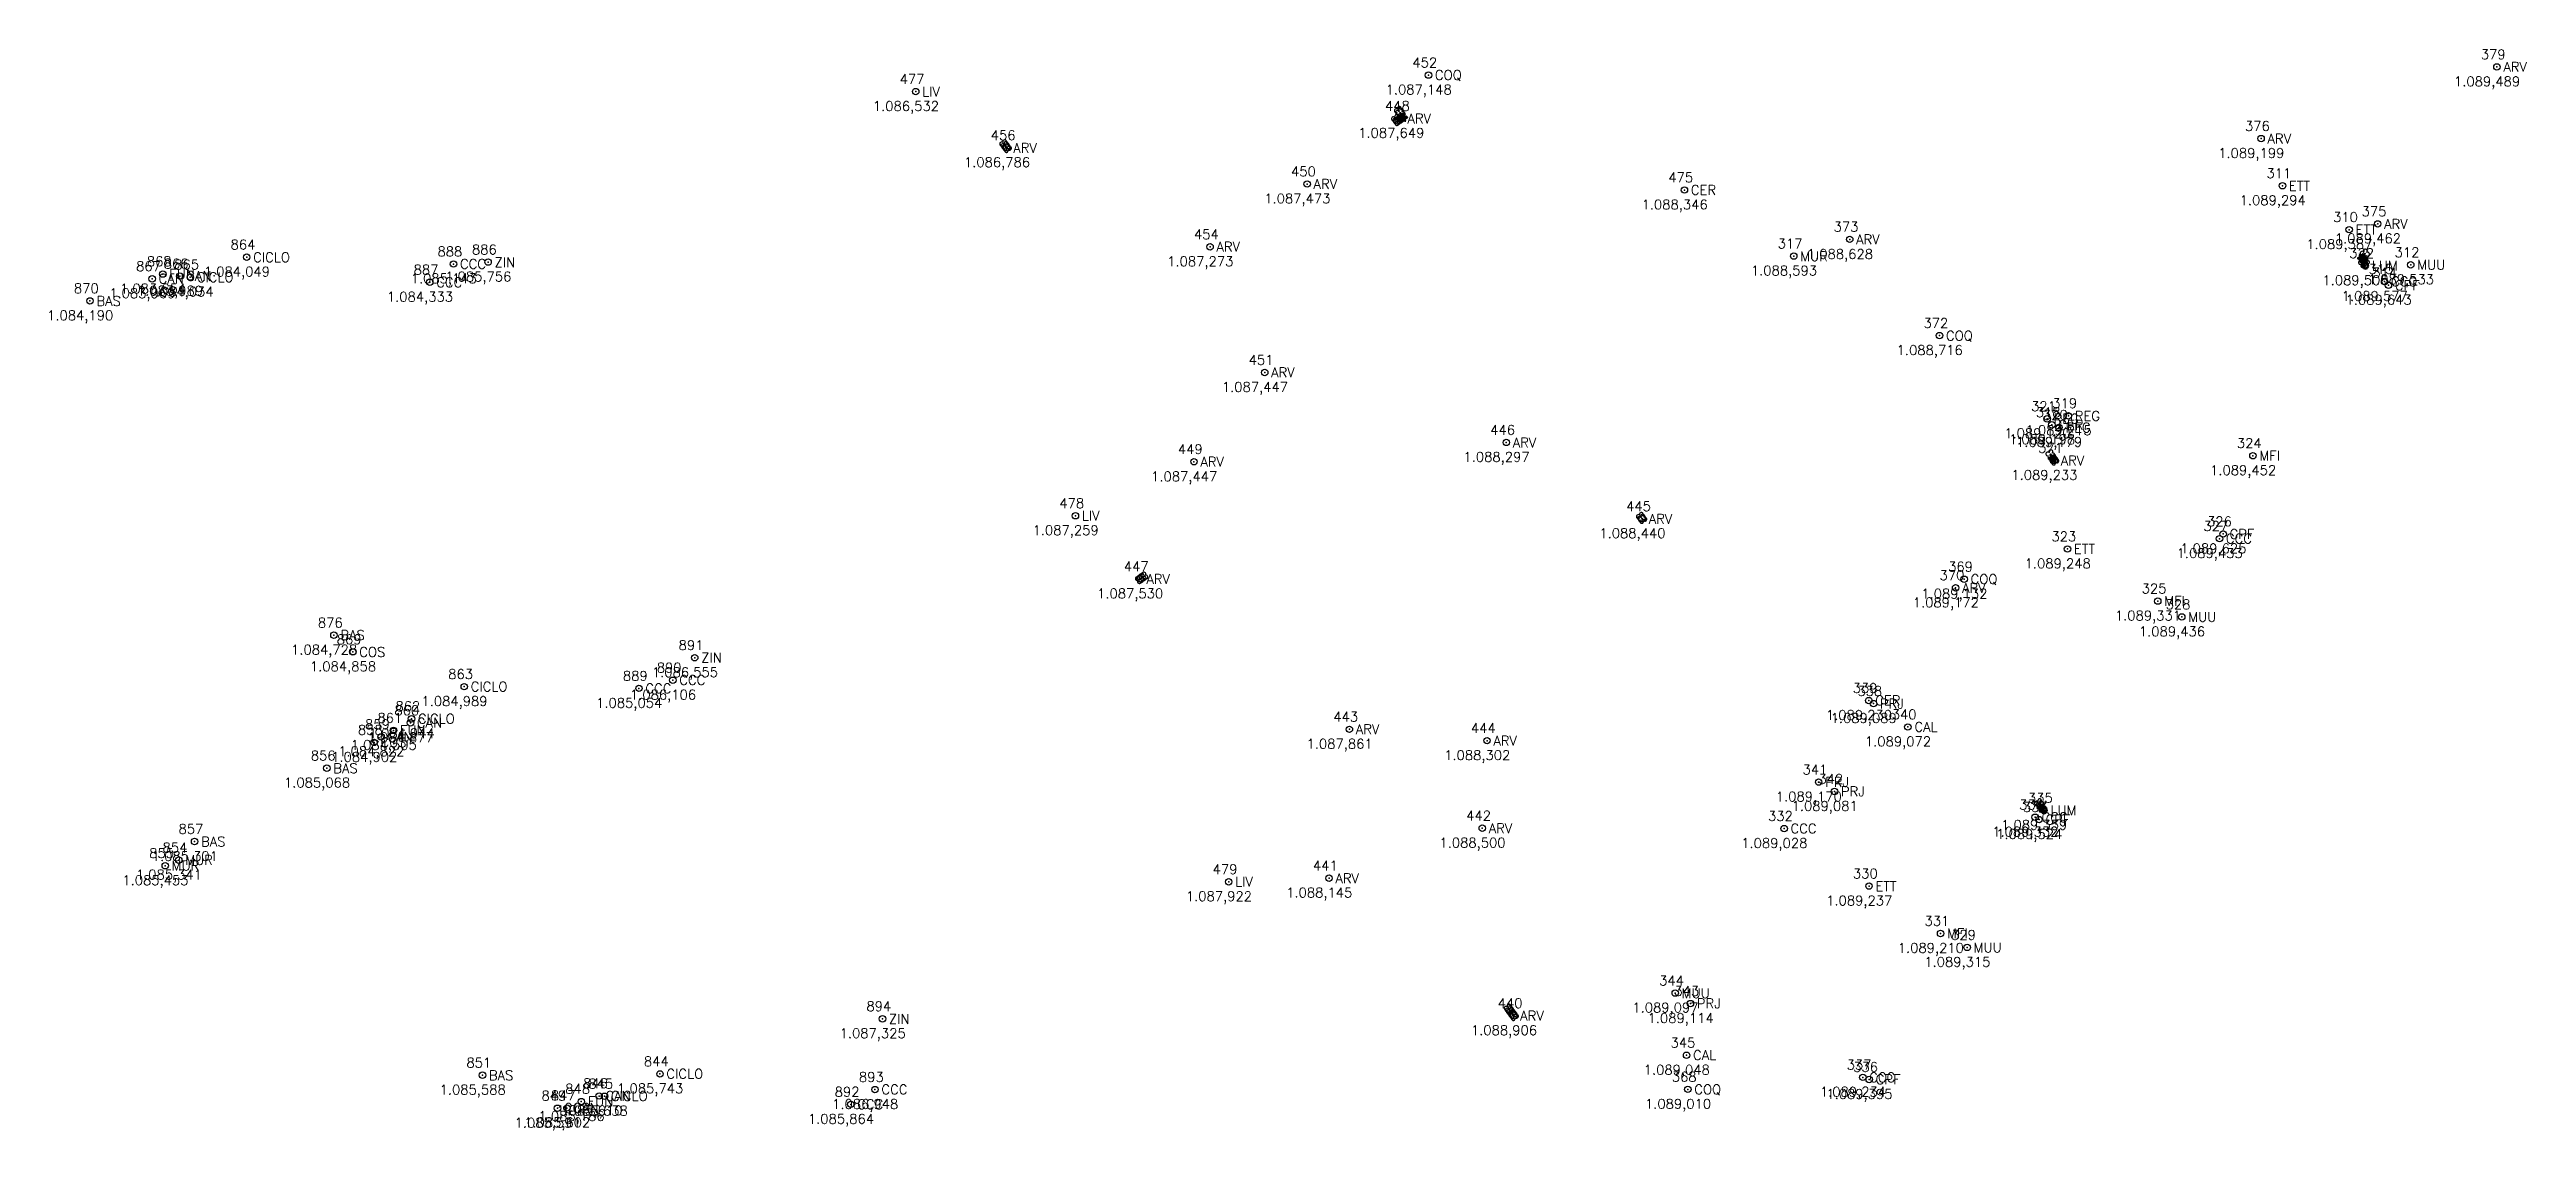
# Model space of a CAD drawing. Extents: x 190546 to 194941, y 8251022 to 8268833.
# Drawn here: x 194622.8 to 194738.3, y 8268429.2 to 8268479.6 of the extents above; entities that cross this region are included whole.
import ezdxf

# ---------------------------------------------------------------- set-up
doc = ezdxf.new("R2010")
doc.units = 0
doc.header["$LTSCALE"] = 10
doc.header["$MEASUREMENT"] = 0
doc.linetypes.add('CONTINUO', pattern=[0])
doc.layers.get('0').update_dxf_attribs({"linetype": 'CONTINUOUS'})
for name, color, linetype in [('_IRRADIACAO', 7, 'CONTINUO'), ('TOP-REDE_ELÉTRICA_LUMINÁR0', 10, 'CONTINUOUS'), ('TOP-ÁRVORE', 80, 'CONTINUOUS'), ('TOP-ÁRVORE_COQUEIRO', 80, 'CONTINUOUS')]:
    doc.layers.add(name, color=color, linetype=linetype)
doc.styles.add('ROMANS', font='romans', dxfattribs={"height": 0.2})
doc.styles.get("Standard").update_dxf_attribs({"font": 'txt.shx'})

# ---------------------------------------------------------------- blocks, each defined once
blk = doc.blocks.new('SIMB_CIRCULO')
at = {"color": 0, "linetype": 'CONTINUOUS'}
blk.add_circle((0, 0), 0.5, dxfattribs=at)
at = {"color": 0}
blk.add_point((0, 0), dxfattribs=at)
for tag in ['desc:', 'cota:', 'pto:']:
    blk.add_attdef(tag, (0, 0), '', height=1)
blk = doc.blocks.new('A$C325C66AC')
at = {"layer": 'TOP-REDE_ELÉTRICA_LUMINÁR0'}
blk.add_circle((0, 0), 1.18, dxfattribs=at)
for radius, start, end in [(1.89, 57.5996, 129.0616), (1.53, 57.5996, 129.0616), (1.89, 237.5996, 309.0616), (1.53, 237.5996, 309.0616)]:
    blk.add_arc((0, 0), radius, start, end, dxfattribs=at)
blk = doc.blocks.new('A$C2AAA6732')
at = {"layer": 'TOP-ÁRVORE_COQUEIRO', "linetype": 'CONTINUOUS'}
for p, q in [((-1.9, -0.1), (-2.6, 0.2)), ((-1.6, -0.1), (-2.4, 0.4)), ((-2.2, -0.2), (-0.1, 0.1)), ((0, 0), (-2.2, -0.2)), ((-1.2, -0.1), (-2.1, 0.6)), ((-1.2, 1.8), (-1.8, 2.1)), ((-1.1, 1.5), (-1.8, 1.8)), ((-0.8, 1.2), (-1.8, 1.5)), ((-0.8, 0), (-1.8, 0.7)), ((-0.6, 0.9), (-1.7, 1.1)), ((-0.4, 0.5), (-1.6, 0.8)), ((-1.2, 1.8), (-1.5, 2.4)), ((-0.4, 0), (-1.4, 0.8)), ((-0.2, 0.2), (-1.4, 0.5)), ((-1.2, 1.8), (0, 0.2)), ((-1.2, 1.8), (-0.1, 0)), ((0, 0), (-1.2, 1.8)), ((-1.1, 1.6), (-1.1, 2.4)), ((0, 0), (-1, -1.9)), ((-0.9, 1.4), (-0.8, 2.3)), ((-0.7, 1), (-0.6, 2.1)), ((-0.4, 0.7), (-0.3, 1.9)), ((0.1, 0.3), (-0.3, 1.5)), ((0.3, 0.7), (-0.1, 1.7)), ((-0.1, 0.3), (0, 1.6)), ((1, 2), (0, 0.2)), ((0, 0), (1, 2)), ((0, 0), (2.2, 0.1)), ((0, 0), (1.2, -1.8)), ((1, 2), (0.1, 0.1)), ((0.4, 1), (0.1, 2)), ((2.2, 0.1), (0.1, 0.1)), ((2.2, 0.1), (0.1, -0.1)), ((0.2, 0.3), (1.4, 0.8)), ((0.3, 0.1), (1.1, 1)), ((0.6, 1.3), (0.4, 2.3)), ((0.4, 0.7), (1.5, 1.1)), ((0.6, 1.1), (1.6, 1.5)), ((0.8, 1.7), (0.7, 2.4)), ((0.7, 1.4), (1.6, 1.8)), ((0.7, 0.1), (1.5, 0.9)), ((1, 2), (0.9, 2.6)), ((0.9, 1.7), (1.5, 2.1)), ((1, 1.9), (1.4, 2.5)), ((1.1, 0.1), (1.8, 0.9)), ((1.2, 0), (2.1, -0.6)), ((1.5, 0.1), (2.2, 0.8)), ((1.6, 0.1), (2.4, -0.5)), ((1.8, 0.1), (2.5, 0.6)), ((1.9, 0.1), (2.6, -0.3)), ((2.2, 0.1), (2.7, 0.4)), ((2.2, 0.1), (2.8, 0)), ((-2.2, -0.2), (-2.8, -0.1)), ((-2.2, -0.2), (-2.7, -0.5)), ((-1.8, -0.2), (-2.4, -0.7)), ((-2.2, -0.2), (-0.1, -0.1)), ((-1.4, -0.1), (-2.1, -0.8)), ((-1.1, -0.1), (-1.8, -0.9)), ((-0.6, -1.1), (-1.6, -1.5)), ((-0.8, -1.4), (-1.6, -1.8)), ((-0.7, -0.1), (-1.5, -1)), ((-0.4, -0.7), (-1.5, -1.1)), ((-0.9, -1.7), (-1.5, -2.1)), ((-0.2, -0.3), (-1.4, -0.8)), ((-1, -1.9), (-1.4, -2.5)), ((-0.3, -0.1), (-1.1, -1)), ((-1, -1.9), (-0.1, -0.1)), ((-1, -1.9), (0, -0.2)), ((-1, -2), (-0.9, -2.6)), ((-0.8, -1.7), (-0.7, -2.4)), ((-0.6, -1.3), (-0.4, -2.3)), ((-0.4, -1), (-0.2, -2)), ((-0.3, -0.6), (0.1, -1.7)), ((0.1, -0.3), (-0.1, -1.6)), ((-0.1, -0.3), (0.3, -1.5)), ((1.2, -1.8), (0, -0.2)), ((1.2, -1.8), (0.1, 0)), ((0.2, -0.2), (1.4, -0.5)), ((0.4, -0.7), (0.2, -1.9)), ((0.4, 0), (1.4, -0.9)), ((0.4, -0.6), (1.5, -0.8)), ((0.6, -1), (0.5, -2.1)), ((0.6, -0.9), (1.6, -1.2)), ((0.8, 0), (1.7, -0.8)), ((0.8, -1.2), (1.7, -1.5)), ((0.9, -1.4), (0.8, -2.3)), ((1, -1.5), (1.7, -1.8)), ((1, -1.6), (1, -2.4)), ((1.2, -1.8), (1.4, -2.5)), ((1.2, -1.8), (1.7, -2.1))]:
    blk.add_line(p, q, dxfattribs=at)
blk.add_circle((0, 0), 0.00303, dxfattribs=at)
blk = doc.blocks.new('A$C49782D5F')
at = {"layer": 'TOP-ÁRVORE', "linetype": 'CONTINUOUS', "flags": 128}
blk.add_lwpolyline([(0.7, -1, 1.99215), (1, 0.7, 2.000068), (-0.7, 1, 2.000004), (-1, -0.7, 2.005032), (0.7, -1)], format="xyb", dxfattribs=at)
at = {"layer": 'TOP-ÁRVORE', "linetype": 'CONTINUOUS'}
blk.add_circle((0, 0), 0.275, dxfattribs=at)

msp = doc.modelspace()

# ---------------------------------------------------------------- block references
at = {"layer": '_IRRADIACAO', "color": 4}
ref = msp.add_blockref('SIMB_CIRCULO', (194736.93, 8268478.79), dxfattribs=dict(at, xscale=0.3, yscale=0.3, zscale=0.3))
ref.add_attrib('PONTO', '379', (194736.18, 8268479.15), dxfattribs={"layer": '0', "color": 1, "height": 0.45, "style": 'ROMANS'})
ref.add_attrib('DESC', 'ARV', (194737.23, 8268478.57), dxfattribs={"layer": '0', "color": 3, "height": 0.45, "style": 'ROMANS'})
ref.add_attrib('COTA', '1.089,489', (194734.93, 8268477.89), dxfattribs={"layer": '0', "color": 5, "height": 0.45, "style": 'ROMANS'})
ref = msp.add_blockref('SIMB_CIRCULO', (194663.17, 8268477.64), dxfattribs=dict(at, xscale=0.3, yscale=0.3, zscale=0.3))
ref.add_attrib('PONTO', '477', (194662.42, 8268478), dxfattribs={"layer": '0', "color": 1, "height": 0.45, "style": 'ROMANS'})
ref.add_attrib('DESC', 'LIV', (194663.47, 8268477.41), dxfattribs={"layer": '0', "color": 3, "height": 0.45, "style": 'ROMANS'})
ref.add_attrib('COTA', '1.086,532', (194661.17, 8268476.74), dxfattribs={"layer": '0', "color": 5, "height": 0.45, "style": 'ROMANS'})
ref = msp.add_blockref('SIMB_CIRCULO', (194687.09, 8268478.41), dxfattribs=dict(at, xscale=0.3, yscale=0.3, zscale=0.3))
ref.add_attrib('PONTO', '452', (194686.34, 8268478.77), dxfattribs={"layer": '0', "color": 1, "height": 0.45, "style": 'ROMANS'})
ref.add_attrib('DESC', 'COQ', (194687.39, 8268478.19), dxfattribs={"layer": '0', "color": 3, "height": 0.45, "style": 'ROMANS'})
ref.add_attrib('COTA', '1.087,148', (194685.09, 8268477.51), dxfattribs={"layer": '0', "color": 5, "height": 0.45, "style": 'ROMANS'})
ref = msp.add_blockref('SIMB_CIRCULO', (194685.81, 8268476.39), dxfattribs=dict(at, xscale=0.3, yscale=0.3, zscale=0.3))
ref.add_attrib('PONTO', '448', (194685.06, 8268476.75), dxfattribs={"layer": '0', "color": 1, "height": 0.45, "style": 'ROMANS'})
ref.add_attrib('DESC', 'ARV', (194686.11, 8268476.16), dxfattribs={"layer": '0', "color": 3, "height": 0.45, "style": 'ROMANS'})
ref.add_attrib('COTA', '1.087,649', (194683.81, 8268475.49), dxfattribs={"layer": '0', "color": 5, "height": 0.45, "style": 'ROMANS'})
ref = msp.add_blockref('SIMB_CIRCULO', (194725.93, 8268475.45), dxfattribs=dict(at, xscale=0.3, yscale=0.3, zscale=0.3))
ref.add_attrib('PONTO', '376', (194725.18, 8268475.81), dxfattribs={"layer": '0', "color": 1, "height": 0.45, "style": 'ROMANS'})
ref.add_attrib('DESC', 'ARV', (194726.23, 8268475.22), dxfattribs={"layer": '0', "color": 3, "height": 0.45, "style": 'ROMANS'})
ref.add_attrib('COTA', '1.089,199', (194723.93, 8268474.55), dxfattribs={"layer": '0', "color": 5, "height": 0.45, "style": 'ROMANS'})
ref = msp.add_blockref('SIMB_CIRCULO', (194667.42, 8268475.02), dxfattribs=dict(at, xscale=0.3, yscale=0.3, zscale=0.3))
ref.add_attrib('PONTO', '456', (194666.67, 8268475.38), dxfattribs={"layer": '0', "color": 1, "height": 0.45, "style": 'ROMANS'})
ref.add_attrib('DESC', 'ARV', (194667.72, 8268474.79), dxfattribs={"layer": '0', "color": 3, "height": 0.45, "style": 'ROMANS'})
ref.add_attrib('COTA', '1.086,786', (194665.42, 8268474.12), dxfattribs={"layer": '0', "color": 5, "height": 0.45, "style": 'ROMANS'})
ref = msp.add_blockref('SIMB_CIRCULO', (194681.43, 8268473.33), dxfattribs=dict(at, xscale=0.3, yscale=0.3, zscale=0.3))
ref.add_attrib('PONTO', '450', (194680.68, 8268473.69), dxfattribs={"layer": '0', "color": 1, "height": 0.45, "style": 'ROMANS'})
ref.add_attrib('DESC', 'ARV', (194681.73, 8268473.11), dxfattribs={"layer": '0', "color": 3, "height": 0.45, "style": 'ROMANS'})
ref.add_attrib('COTA', '1.087,473', (194679.43, 8268472.43), dxfattribs={"layer": '0', "color": 5, "height": 0.45, "style": 'ROMANS'})
ref = msp.add_blockref('SIMB_CIRCULO', (194699.03, 8268473.05), dxfattribs=dict(at, xscale=0.3, yscale=0.3, zscale=0.3))
ref.add_attrib('PONTO', '475', (194698.28, 8268473.41), dxfattribs={"layer": '0', "color": 1, "height": 0.45, "style": 'ROMANS'})
ref.add_attrib('DESC', 'CER', (194699.33, 8268472.83), dxfattribs={"layer": '0', "color": 3, "height": 0.45, "style": 'ROMANS'})
ref.add_attrib('COTA', '1.088,346', (194697.03, 8268472.15), dxfattribs={"layer": '0', "color": 5, "height": 0.45, "style": 'ROMANS'})
ref = msp.add_blockref('SIMB_CIRCULO', (194726.93, 8268473.25), dxfattribs=dict(at, xscale=0.3, yscale=0.3, zscale=0.3))
ref.add_attrib('PONTO', '311', (194726.18, 8268473.61), dxfattribs={"layer": '0', "color": 1, "height": 0.45, "style": 'ROMANS'})
ref.add_attrib('DESC', 'ETT', (194727.23, 8268473.02), dxfattribs={"layer": '0', "color": 3, "height": 0.45, "style": 'ROMANS'})
ref.add_attrib('COTA', '1.089,294', (194724.93, 8268472.35), dxfattribs={"layer": '0', "color": 5, "height": 0.45, "style": 'ROMANS'})
ref = msp.add_blockref('SIMB_CIRCULO', (194706.74, 8268470.75), dxfattribs=dict(at, xscale=0.3, yscale=0.3, zscale=0.3))
ref.add_attrib('PONTO', '373', (194705.99, 8268471.11), dxfattribs={"layer": '0', "color": 1, "height": 0.45, "style": 'ROMANS'})
ref.add_attrib('DESC', 'ARV', (194707.04, 8268470.52), dxfattribs={"layer": '0', "color": 3, "height": 0.45, "style": 'ROMANS'})
ref.add_attrib('COTA', '1.088,628', (194704.74, 8268469.84), dxfattribs={"layer": '0', "color": 5, "height": 0.45, "style": 'ROMANS'})
ref = msp.add_blockref('SIMB_CIRCULO', (194730.04, 8268471.2), dxfattribs=dict(at, xscale=0.3, yscale=0.3, zscale=0.3))
ref.add_attrib('PONTO', '310', (194729.29, 8268471.56), dxfattribs={"layer": '0', "color": 1, "height": 0.45, "style": 'ROMANS'})
ref.add_attrib('DESC', 'ETT', (194730.34, 8268470.98), dxfattribs={"layer": '0', "color": 3, "height": 0.45, "style": 'ROMANS'})
ref.add_attrib('COTA', '1.089,387', (194728.04, 8268470.3), dxfattribs={"layer": '0', "color": 5, "height": 0.45, "style": 'ROMANS'})
ref = msp.add_blockref('SIMB_CIRCULO', (194731.37, 8268471.47), dxfattribs=dict(at, xscale=0.3, yscale=0.3, zscale=0.3))
ref.add_attrib('PONTO', '375', (194730.62, 8268471.83), dxfattribs={"layer": '0', "color": 1, "height": 0.45, "style": 'ROMANS'})
ref.add_attrib('DESC', 'ARV', (194731.67, 8268471.24), dxfattribs={"layer": '0', "color": 3, "height": 0.45, "style": 'ROMANS'})
ref.add_attrib('COTA', '1.089,462', (194729.37, 8268470.57), dxfattribs={"layer": '0', "color": 5, "height": 0.45, "style": 'ROMANS'})
ref = msp.add_blockref('SIMB_CIRCULO', (194631.96, 8268469.92), dxfattribs=dict(at, xscale=0.3, yscale=0.3, zscale=0.3))
ref.add_attrib('PONTO', '864', (194631.21, 8268470.28), dxfattribs={"layer": '0', "color": 1, "height": 0.45, "style": 'ROMANS'})
ref.add_attrib('DESC', 'CICLO', (194632.26, 8268469.69), dxfattribs={"layer": '0', "color": 3, "height": 0.45, "style": 'ROMANS'})
ref.add_attrib('COTA', '1.084,049', (194629.96, 8268469.02), dxfattribs={"layer": '0', "color": 5, "height": 0.45, "style": 'ROMANS'})
ref = msp.add_blockref('SIMB_CIRCULO', (194641.61, 8268469.6), dxfattribs=dict(at, xscale=0.3, yscale=0.3, zscale=0.3))
ref.add_attrib('PONTO', '888', (194640.86, 8268469.96), dxfattribs={"layer": '0', "color": 1, "height": 0.45, "style": 'ROMANS'})
ref.add_attrib('DESC', 'CCC', (194641.91, 8268469.38), dxfattribs={"layer": '0', "color": 3, "height": 0.45, "style": 'ROMANS'})
ref.add_attrib('COTA', '1.085,143', (194639.61, 8268468.7), dxfattribs={"layer": '0', "color": 5, "height": 0.45, "style": 'ROMANS'})
ref = msp.add_blockref('SIMB_CIRCULO', (194643.22, 8268469.69), dxfattribs=dict(at, xscale=0.3, yscale=0.3, zscale=0.3))
ref.add_attrib('PONTO', '886', (194642.47, 8268470.05), dxfattribs={"layer": '0', "color": 1, "height": 0.45, "style": 'ROMANS'})
ref.add_attrib('DESC', 'ZIN', (194643.52, 8268469.46), dxfattribs={"layer": '0', "color": 3, "height": 0.45, "style": 'ROMANS'})
ref.add_attrib('COTA', '1.085,756', (194641.22, 8268468.79), dxfattribs={"layer": '0', "color": 5, "height": 0.45, "style": 'ROMANS'})
ref = msp.add_blockref('SIMB_CIRCULO', (194676.9, 8268470.4), dxfattribs=dict(at, xscale=0.3, yscale=0.3, zscale=0.3))
ref.add_attrib('PONTO', '454', (194676.15, 8268470.76), dxfattribs={"layer": '0', "color": 1, "height": 0.45, "style": 'ROMANS'})
ref.add_attrib('DESC', 'ARV', (194677.2, 8268470.18), dxfattribs={"layer": '0', "color": 3, "height": 0.45, "style": 'ROMANS'})
ref.add_attrib('COTA', '1.087,273', (194674.9, 8268469.5), dxfattribs={"layer": '0', "color": 5, "height": 0.45, "style": 'ROMANS'})
ref = msp.add_blockref('SIMB_CIRCULO', (194704.13, 8268469.97), dxfattribs=dict(at, xscale=0.3, yscale=0.3, zscale=0.3))
ref.add_attrib('PONTO', '317', (194703.38, 8268470.33), dxfattribs={"layer": '0', "color": 1, "height": 0.45, "style": 'ROMANS'})
ref.add_attrib('DESC', 'MUR', (194704.43, 8268469.74), dxfattribs={"layer": '0', "color": 3, "height": 0.45, "style": 'ROMANS'})
ref.add_attrib('COTA', '1.088,593', (194702.13, 8268469.07), dxfattribs={"layer": '0', "color": 5, "height": 0.45, "style": 'ROMANS'})
ref = msp.add_blockref('SIMB_CIRCULO', (194730.79, 8268469.52), dxfattribs=dict(at, xscale=0.3, yscale=0.3, zscale=0.3))
ref.add_attrib('PONTO', '322', (194730.04, 8268469.88), dxfattribs={"layer": '0', "color": 1, "height": 0.45, "style": 'ROMANS'})
ref.add_attrib('DESC', 'LUM', (194731.09, 8268469.3), dxfattribs={"layer": '0', "color": 3, "height": 0.45, "style": 'ROMANS'})
ref.add_attrib('COTA', '1.089,506', (194728.79, 8268468.62), dxfattribs={"layer": '0', "color": 5, "height": 0.45, "style": 'ROMANS'})
ref = msp.add_blockref('SIMB_CIRCULO', (194732.91, 8268469.56), dxfattribs=dict(at, xscale=0.3, yscale=0.3, zscale=0.3))
ref.add_attrib('PONTO', '312', (194732.16, 8268469.92), dxfattribs={"layer": '0', "color": 1, "height": 0.45, "style": 'ROMANS'})
ref.add_attrib('DESC', 'MUU', (194733.21, 8268469.34), dxfattribs={"layer": '0', "color": 3, "height": 0.45, "style": 'ROMANS'})
ref.add_attrib('COTA', '1.089,533', (194730.91, 8268468.66), dxfattribs={"layer": '0', "color": 5, "height": 0.45, "style": 'ROMANS'})
ref = msp.add_blockref('SIMB_CIRCULO', (194627.55, 8268468.91), dxfattribs=dict(at, xscale=0.3, yscale=0.3, zscale=0.3))
ref.add_attrib('PONTO', '867', (194626.8, 8268469.27), dxfattribs={"layer": '0', "color": 1, "height": 0.45, "style": 'ROMANS'})
ref.add_attrib('DESC', 'CAN', (194627.85, 8268468.69), dxfattribs={"layer": '0', "color": 3, "height": 0.45, "style": 'ROMANS'})
ref.add_attrib('COTA', '1.083,969', (194625.55, 8268468.01), dxfattribs={"layer": '0', "color": 5, "height": 0.45, "style": 'ROMANS'})
ref = msp.add_blockref('SIMB_CIRCULO', (194628.05, 8268469.13), dxfattribs=dict(at, xscale=0.3, yscale=0.3, zscale=0.3))
ref.add_attrib('PONTO', '868', (194627.3, 8268469.5), dxfattribs={"layer": '0', "color": 1, "height": 0.45, "style": 'ROMANS'})
ref.add_attrib('DESC', 'FUN', (194628.35, 8268468.91), dxfattribs={"layer": '0', "color": 3, "height": 0.45, "style": 'ROMANS'})
ref.add_attrib('COTA', '1.083,654', (194626.05, 8268468.23), dxfattribs={"layer": '0', "color": 5, "height": 0.45, "style": 'ROMANS'})
ref = msp.add_blockref('SIMB_CIRCULO', (194628.84, 8268469.04), dxfattribs=dict(at, xscale=0.3, yscale=0.3, zscale=0.3))
ref.add_attrib('PONTO', '866', (194628.09, 8268469.39), dxfattribs={"layer": '0', "color": 1, "height": 0.45, "style": 'ROMANS'})
ref.add_attrib('DESC', 'CAN', (194629.14, 8268468.81), dxfattribs={"layer": '0', "color": 3, "height": 0.45, "style": 'ROMANS'})
ref.add_attrib('COTA', '1.083,989', (194626.84, 8268468.13), dxfattribs={"layer": '0', "color": 5, "height": 0.45, "style": 'ROMANS'})
ref = msp.add_blockref('SIMB_CIRCULO', (194629.33, 8268468.99), dxfattribs=dict(at, xscale=0.3, yscale=0.3, zscale=0.3))
ref.add_attrib('PONTO', '865', (194628.58, 8268469.35), dxfattribs={"layer": '0', "color": 1, "height": 0.45, "style": 'ROMANS'})
ref.add_attrib('DESC', 'CICLO', (194629.63, 8268468.76), dxfattribs={"layer": '0', "color": 3, "height": 0.45, "style": 'ROMANS'})
ref.add_attrib('COTA', '1.084,034', (194627.33, 8268468.09), dxfattribs={"layer": '0', "color": 5, "height": 0.45, "style": 'ROMANS'})
ref = msp.add_blockref('SIMB_CIRCULO', (194640.5, 8268468.75), dxfattribs=dict(at, xscale=0.3, yscale=0.3, zscale=0.3))
ref.add_attrib('PONTO', '887', (194639.75, 8268469.11), dxfattribs={"layer": '0', "color": 1, "height": 0.45, "style": 'ROMANS'})
ref.add_attrib('DESC', 'CCC', (194640.8, 8268468.52), dxfattribs={"layer": '0', "color": 3, "height": 0.45, "style": 'ROMANS'})
ref.add_attrib('COTA', '1.084,333', (194638.5, 8268467.85), dxfattribs={"layer": '0', "color": 5, "height": 0.45, "style": 'ROMANS'})
ref = msp.add_blockref('SIMB_CIRCULO', (194731.69, 8268468.78), dxfattribs=dict(at, xscale=0.3, yscale=0.3, zscale=0.3))
ref.add_attrib('PONTO', '315', (194730.94, 8268469.14), dxfattribs={"layer": '0', "color": 1, "height": 0.45, "style": 'ROMANS'})
ref.add_attrib('DESC', 'CCC', (194731.99, 8268468.56), dxfattribs={"layer": '0', "color": 3, "height": 0.45, "style": 'ROMANS'})
ref.add_attrib('COTA', '1.089,577', (194729.69, 8268467.88), dxfattribs={"layer": '0', "color": 5, "height": 0.45, "style": 'ROMANS'})
ref = msp.add_blockref('SIMB_CIRCULO', (194731.87, 8268468.61), dxfattribs=dict(at, xscale=0.3, yscale=0.3, zscale=0.3))
ref.add_attrib('PONTO', '314', (194731.12, 8268468.97), dxfattribs={"layer": '0', "color": 1, "height": 0.45, "style": 'ROMANS'})
ref.add_attrib('DESC', 'CPF', (194732.17, 8268468.38), dxfattribs={"layer": '0', "color": 3, "height": 0.45, "style": 'ROMANS'})
ref.add_attrib('COTA', '1.089,643', (194729.87, 8268467.71), dxfattribs={"layer": '0', "color": 5, "height": 0.45, "style": 'ROMANS'})
ref = msp.add_blockref('SIMB_CIRCULO', (194624.65, 8268467.88), dxfattribs=dict(at, xscale=0.3, yscale=0.3, zscale=0.3))
ref.add_attrib('PONTO', '870', (194623.9, 8268468.24), dxfattribs={"layer": '0', "color": 1, "height": 0.45, "style": 'ROMANS'})
ref.add_attrib('DESC', 'BAS', (194624.95, 8268467.65), dxfattribs={"layer": '0', "color": 3, "height": 0.45, "style": 'ROMANS'})
ref.add_attrib('COTA', '1.084,190', (194622.65, 8268466.98), dxfattribs={"layer": '0', "color": 5, "height": 0.45, "style": 'ROMANS'})
ref = msp.add_blockref('SIMB_CIRCULO', (194710.93, 8268466.26), dxfattribs=dict(at, xscale=0.3, yscale=0.3, zscale=0.3))
ref.add_attrib('PONTO', '372', (194710.18, 8268466.62), dxfattribs={"layer": '0', "color": 1, "height": 0.45, "style": 'ROMANS'})
ref.add_attrib('DESC', 'COQ', (194711.23, 8268466.03), dxfattribs={"layer": '0', "color": 3, "height": 0.45, "style": 'ROMANS'})
ref.add_attrib('COTA', '1.088,716', (194708.93, 8268465.36), dxfattribs={"layer": '0', "color": 5, "height": 0.45, "style": 'ROMANS'})
ref = msp.add_blockref('SIMB_CIRCULO', (194679.45, 8268464.54), dxfattribs=dict(at, xscale=0.3, yscale=0.3, zscale=0.3))
ref.add_attrib('PONTO', '451', (194678.7, 8268464.9), dxfattribs={"layer": '0', "color": 1, "height": 0.45, "style": 'ROMANS'})
ref.add_attrib('DESC', 'ARV', (194679.75, 8268464.32), dxfattribs={"layer": '0', "color": 3, "height": 0.45, "style": 'ROMANS'})
ref.add_attrib('COTA', '1.087,447', (194677.45, 8268463.64), dxfattribs={"layer": '0', "color": 5, "height": 0.45, "style": 'ROMANS'})
ref = msp.add_blockref('SIMB_CIRCULO', (194716.94, 8268462.52), dxfattribs=dict(at, xscale=0.3, yscale=0.3, zscale=0.3))
ref.add_attrib('PONTO', '319', (194716.19, 8268462.88), dxfattribs={"layer": '0', "color": 1, "height": 0.45, "style": 'ROMANS'})
ref.add_attrib('DESC', 'REG', (194717.24, 8268462.29), dxfattribs={"layer": '0', "color": 3, "height": 0.45, "style": 'ROMANS'})
ref.add_attrib('COTA', '1.089,215', (194714.94, 8268461.62), dxfattribs={"layer": '0', "color": 5, "height": 0.45, "style": 'ROMANS'})
ref = msp.add_blockref('SIMB_CIRCULO', (194715.95, 8268462.38), dxfattribs=dict(at, xscale=0.3, yscale=0.3, zscale=0.3))
ref.add_attrib('PONTO', '321', (194715.2, 8268462.74), dxfattribs={"layer": '0', "color": 1, "height": 0.45, "style": 'ROMANS'})
ref.add_attrib('DESC', 'REG', (194716.25, 8268462.16), dxfattribs={"layer": '0', "color": 3, "height": 0.45, "style": 'ROMANS'})
ref.add_attrib('COTA', '1.089,120', (194713.95, 8268461.48), dxfattribs={"layer": '0', "color": 5, "height": 0.45, "style": 'ROMANS'})
ref = msp.add_blockref('SIMB_CIRCULO', (194716.17, 8268462.1), dxfattribs=dict(at, xscale=0.3, yscale=0.3, zscale=0.3))
ref.add_attrib('PONTO', '318', (194715.42, 8268462.46), dxfattribs={"layer": '0', "color": 1, "height": 0.45, "style": 'ROMANS'})
ref.add_attrib('DESC', 'CER', (194716.47, 8268461.87), dxfattribs={"layer": '0', "color": 3, "height": 0.45, "style": 'ROMANS'})
ref.add_attrib('COTA', '1.089,198', (194714.17, 8268461.2), dxfattribs={"layer": '0', "color": 5, "height": 0.45, "style": 'ROMANS'})
ref = msp.add_blockref('SIMB_CIRCULO', (194716.5, 8268461.98), dxfattribs=dict(at, xscale=0.3, yscale=0.3, zscale=0.3))
ref.add_attrib('PONTO', '320', (194715.75, 8268462.34), dxfattribs={"layer": '0', "color": 1, "height": 0.45, "style": 'ROMANS'})
ref.add_attrib('DESC', 'REG', (194716.8, 8268461.75), dxfattribs={"layer": '0', "color": 3, "height": 0.45, "style": 'ROMANS'})
ref.add_attrib('COTA', '1.089,179', (194714.5, 8268461.08), dxfattribs={"layer": '0', "color": 5, "height": 0.45, "style": 'ROMANS'})
ref = msp.add_blockref('SIMB_CIRCULO', (194676.15, 8268460.38), dxfattribs=dict(at, xscale=0.3, yscale=0.3, zscale=0.3))
ref.add_attrib('PONTO', '449', (194675.4, 8268460.74), dxfattribs={"layer": '0', "color": 1, "height": 0.45, "style": 'ROMANS'})
ref.add_attrib('DESC', 'ARV', (194676.45, 8268460.15), dxfattribs={"layer": '0', "color": 3, "height": 0.45, "style": 'ROMANS'})
ref.add_attrib('COTA', '1.087,447', (194674.15, 8268459.47), dxfattribs={"layer": '0', "color": 5, "height": 0.45, "style": 'ROMANS'})
ref = msp.add_blockref('SIMB_CIRCULO', (194690.72, 8268461.28), dxfattribs=dict(at, xscale=0.3, yscale=0.3, zscale=0.3))
ref.add_attrib('PONTO', '446', (194689.97, 8268461.64), dxfattribs={"layer": '0', "color": 1, "height": 0.45, "style": 'ROMANS'})
ref.add_attrib('DESC', 'ARV', (194691.02, 8268461.05), dxfattribs={"layer": '0', "color": 3, "height": 0.45, "style": 'ROMANS'})
ref.add_attrib('COTA', '1.088,297', (194688.72, 8268460.38), dxfattribs={"layer": '0', "color": 5, "height": 0.45, "style": 'ROMANS'})
ref = msp.add_blockref('SIMB_CIRCULO', (194716.28, 8268460.44), dxfattribs=dict(at, xscale=0.3, yscale=0.3, zscale=0.3))
ref.add_attrib('PONTO', '371', (194715.53, 8268460.8), dxfattribs={"layer": '0', "color": 1, "height": 0.45, "style": 'ROMANS'})
ref.add_attrib('DESC', 'ARV', (194716.58, 8268460.21), dxfattribs={"layer": '0', "color": 3, "height": 0.45, "style": 'ROMANS'})
ref.add_attrib('COTA', '1.089,233', (194714.28, 8268459.54), dxfattribs={"layer": '0', "color": 5, "height": 0.45, "style": 'ROMANS'})
ref = msp.add_blockref('SIMB_CIRCULO', (194725.55, 8268460.66), dxfattribs=dict(at, xscale=0.3, yscale=0.3, zscale=0.3))
ref.add_attrib('PONTO', '324', (194724.8, 8268461.02), dxfattribs={"layer": '0', "color": 1, "height": 0.45, "style": 'ROMANS'})
ref.add_attrib('DESC', 'MFI', (194725.85, 8268460.43), dxfattribs={"layer": '0', "color": 3, "height": 0.45, "style": 'ROMANS'})
ref.add_attrib('COTA', '1.089,452', (194723.55, 8268459.76), dxfattribs={"layer": '0', "color": 5, "height": 0.45, "style": 'ROMANS'})
ref = msp.add_blockref('SIMB_CIRCULO', (194670.62, 8268457.86), dxfattribs=dict(at, xscale=0.3, yscale=0.3, zscale=0.3))
ref.add_attrib('PONTO', '478', (194669.87, 8268458.22), dxfattribs={"layer": '0', "color": 1, "height": 0.45, "style": 'ROMANS'})
ref.add_attrib('DESC', 'LIV', (194670.92, 8268457.64), dxfattribs={"layer": '0', "color": 3, "height": 0.45, "style": 'ROMANS'})
ref.add_attrib('COTA', '1.087,259', (194668.62, 8268456.96), dxfattribs={"layer": '0', "color": 5, "height": 0.45, "style": 'ROMANS'})
ref = msp.add_blockref('SIMB_CIRCULO', (194697.06, 8268457.72), dxfattribs=dict(at, xscale=0.3, yscale=0.3, zscale=0.3))
ref.add_attrib('PONTO', '445', (194696.31, 8268458.08), dxfattribs={"layer": '0', "color": 1, "height": 0.45, "style": 'ROMANS'})
ref.add_attrib('DESC', 'ARV', (194697.36, 8268457.49), dxfattribs={"layer": '0', "color": 3, "height": 0.45, "style": 'ROMANS'})
ref.add_attrib('COTA', '1.088,440', (194695.06, 8268456.82), dxfattribs={"layer": '0', "color": 5, "height": 0.45, "style": 'ROMANS'})
ref = msp.add_blockref('SIMB_CIRCULO', (194723.99, 8268456.79), dxfattribs=dict(at, xscale=0.3, yscale=0.3, zscale=0.3))
ref.add_attrib('PONTO', '327', (194723.24, 8268457.15), dxfattribs={"layer": '0', "color": 1, "height": 0.45, "style": 'ROMANS'})
ref.add_attrib('DESC', 'CCC', (194724.29, 8268456.57), dxfattribs={"layer": '0', "color": 3, "height": 0.45, "style": 'ROMANS'})
ref.add_attrib('COTA', '1.089,433', (194721.99, 8268455.89), dxfattribs={"layer": '0', "color": 5, "height": 0.45, "style": 'ROMANS'})
ref = msp.add_blockref('SIMB_CIRCULO', (194724.16, 8268457.01), dxfattribs=dict(at, xscale=0.3, yscale=0.3, zscale=0.3))
ref.add_attrib('PONTO', '326', (194723.41, 8268457.37), dxfattribs={"layer": '0', "color": 1, "height": 0.45, "style": 'ROMANS'})
ref.add_attrib('DESC', 'CPF', (194724.46, 8268456.78), dxfattribs={"layer": '0', "color": 3, "height": 0.45, "style": 'ROMANS'})
ref.add_attrib('COTA', '1.089,625', (194722.16, 8268456.11), dxfattribs={"layer": '0', "color": 5, "height": 0.45, "style": 'ROMANS'})
ref = msp.add_blockref('SIMB_CIRCULO', (194716.9, 8268456.31), dxfattribs=dict(at, xscale=0.3, yscale=0.3, zscale=0.3))
ref.add_attrib('PONTO', '323', (194716.15, 8268456.67), dxfattribs={"layer": '0', "color": 1, "height": 0.45, "style": 'ROMANS'})
ref.add_attrib('DESC', 'ETT', (194717.2, 8268456.09), dxfattribs={"layer": '0', "color": 3, "height": 0.45, "style": 'ROMANS'})
ref.add_attrib('COTA', '1.089,248', (194714.9, 8268455.41), dxfattribs={"layer": '0', "color": 5, "height": 0.45, "style": 'ROMANS'})
ref = msp.add_blockref('SIMB_CIRCULO', (194673.63, 8268454.91), dxfattribs=dict(at, xscale=0.3, yscale=0.3, zscale=0.3))
ref.add_attrib('PONTO', '447', (194672.88, 8268455.27), dxfattribs={"layer": '0', "color": 1, "height": 0.45, "style": 'ROMANS'})
ref.add_attrib('DESC', 'ARV', (194673.93, 8268454.68), dxfattribs={"layer": '0', "color": 3, "height": 0.45, "style": 'ROMANS'})
ref.add_attrib('COTA', '1.087,530', (194671.63, 8268454.01), dxfattribs={"layer": '0', "color": 5, "height": 0.45, "style": 'ROMANS'})
ref = msp.add_blockref('SIMB_CIRCULO', (194711.68, 8268454.5), dxfattribs=dict(at, xscale=0.3, yscale=0.3, zscale=0.3))
ref.add_attrib('PONTO', '370', (194710.93, 8268454.86), dxfattribs={"layer": '0', "color": 1, "height": 0.45, "style": 'ROMANS'})
ref.add_attrib('DESC', 'ARV', (194711.98, 8268454.27), dxfattribs={"layer": '0', "color": 3, "height": 0.45, "style": 'ROMANS'})
ref.add_attrib('COTA', '1.089,172', (194709.68, 8268453.59), dxfattribs={"layer": '0', "color": 5, "height": 0.45, "style": 'ROMANS'})
ref = msp.add_blockref('SIMB_CIRCULO', (194712.08, 8268454.9), dxfattribs=dict(at, xscale=0.3, yscale=0.3, zscale=0.3))
ref.add_attrib('PONTO', '369', (194711.33, 8268455.26), dxfattribs={"layer": '0', "color": 1, "height": 0.45, "style": 'ROMANS'})
ref.add_attrib('DESC', 'COQ', (194712.38, 8268454.68), dxfattribs={"layer": '0', "color": 3, "height": 0.45, "style": 'ROMANS'})
ref.add_attrib('COTA', '1.089,132', (194710.08, 8268454), dxfattribs={"layer": '0', "color": 5, "height": 0.45, "style": 'ROMANS'})
ref = msp.add_blockref('SIMB_CIRCULO', (194721.11, 8268453.88), dxfattribs=dict(at, xscale=0.3, yscale=0.3, zscale=0.3))
ref.add_attrib('PONTO', '325', (194720.36, 8268454.24), dxfattribs={"layer": '0', "color": 1, "height": 0.45, "style": 'ROMANS'})
ref.add_attrib('DESC', 'MFI', (194721.41, 8268453.66), dxfattribs={"layer": '0', "color": 3, "height": 0.45, "style": 'ROMANS'})
ref.add_attrib('COTA', '1.089,331', (194719.11, 8268452.98), dxfattribs={"layer": '0', "color": 5, "height": 0.45, "style": 'ROMANS'})
ref = msp.add_blockref('SIMB_CIRCULO', (194636.03, 8268452.29), dxfattribs=dict(at, xscale=0.3, yscale=0.3, zscale=0.3))
ref.add_attrib('PONTO', '876', (194635.28, 8268452.65), dxfattribs={"layer": '0', "color": 1, "height": 0.45, "style": 'ROMANS'})
ref.add_attrib('DESC', 'BAS', (194636.33, 8268452.07), dxfattribs={"layer": '0', "color": 3, "height": 0.45, "style": 'ROMANS'})
ref.add_attrib('COTA', '1.084,728', (194634.03, 8268451.39), dxfattribs={"layer": '0', "color": 5, "height": 0.45, "style": 'ROMANS'})
ref = msp.add_blockref('SIMB_CIRCULO', (194722.23, 8268453.14), dxfattribs=dict(at, xscale=0.3, yscale=0.3, zscale=0.3))
ref.add_attrib('PONTO', '328', (194721.48, 8268453.5), dxfattribs={"layer": '0', "color": 1, "height": 0.45, "style": 'ROMANS'})
ref.add_attrib('DESC', 'MUU', (194722.53, 8268452.92), dxfattribs={"layer": '0', "color": 3, "height": 0.45, "style": 'ROMANS'})
ref.add_attrib('COTA', '1.089,436', (194720.23, 8268452.24), dxfattribs={"layer": '0', "color": 5, "height": 0.45, "style": 'ROMANS'})
ref = msp.add_blockref('SIMB_CIRCULO', (194636.91, 8268451.51), dxfattribs=dict(at, xscale=0.3, yscale=0.3, zscale=0.3))
ref.add_attrib('PONTO', '869', (194636.16, 8268451.87), dxfattribs={"layer": '0', "color": 1, "height": 0.45, "style": 'ROMANS'})
ref.add_attrib('DESC', 'COS', (194637.21, 8268451.28), dxfattribs={"layer": '0', "color": 3, "height": 0.45, "style": 'ROMANS'})
ref.add_attrib('COTA', '1.084,858', (194634.91, 8268450.61), dxfattribs={"layer": '0', "color": 5, "height": 0.45, "style": 'ROMANS'})
ref = msp.add_blockref('SIMB_CIRCULO', (194652.86, 8268451.24), dxfattribs=dict(at, xscale=0.3, yscale=0.3, zscale=0.3))
ref.add_attrib('PONTO', '891', (194652.11, 8268451.6), dxfattribs={"layer": '0', "color": 1, "height": 0.45, "style": 'ROMANS'})
ref.add_attrib('DESC', 'ZIN', (194653.16, 8268451.01), dxfattribs={"layer": '0', "color": 3, "height": 0.45, "style": 'ROMANS'})
ref.add_attrib('COTA', '1.086,555', (194650.86, 8268450.34), dxfattribs={"layer": '0', "color": 5, "height": 0.45, "style": 'ROMANS'})
ref = msp.add_blockref('SIMB_CIRCULO', (194642.11, 8268449.89), dxfattribs=dict(at, xscale=0.3, yscale=0.3, zscale=0.3))
ref.add_attrib('PONTO', '863', (194641.36, 8268450.25), dxfattribs={"layer": '0', "color": 1, "height": 0.45, "style": 'ROMANS'})
ref.add_attrib('DESC', 'CICLO', (194642.41, 8268449.67), dxfattribs={"layer": '0', "color": 3, "height": 0.45, "style": 'ROMANS'})
ref.add_attrib('COTA', '1.084,989', (194640.11, 8268448.99), dxfattribs={"layer": '0', "color": 5, "height": 0.45, "style": 'ROMANS'})
ref = msp.add_blockref('SIMB_CIRCULO', (194650.26, 8268449.81), dxfattribs=dict(at, xscale=0.3, yscale=0.3, zscale=0.3))
ref.add_attrib('PONTO', '889', (194649.51, 8268450.17), dxfattribs={"layer": '0', "color": 1, "height": 0.45, "style": 'ROMANS'})
ref.add_attrib('DESC', 'CCC', (194650.56, 8268449.58), dxfattribs={"layer": '0', "color": 3, "height": 0.45, "style": 'ROMANS'})
ref.add_attrib('COTA', '1.085,054', (194648.26, 8268448.91), dxfattribs={"layer": '0', "color": 5, "height": 0.45, "style": 'ROMANS'})
ref = msp.add_blockref('SIMB_CIRCULO', (194651.84, 8268450.19), dxfattribs=dict(at, xscale=0.3, yscale=0.3, zscale=0.3))
ref.add_attrib('PONTO', '890', (194651.09, 8268450.55), dxfattribs={"layer": '0', "color": 1, "height": 0.45, "style": 'ROMANS'})
ref.add_attrib('DESC', 'CCC', (194652.14, 8268449.97), dxfattribs={"layer": '0', "color": 3, "height": 0.45, "style": 'ROMANS'})
ref.add_attrib('COTA', '1.086,106', (194649.84, 8268449.29), dxfattribs={"layer": '0', "color": 5, "height": 0.45, "style": 'ROMANS'})
ref = msp.add_blockref('SIMB_CIRCULO', (194707.63, 8268449.24), dxfattribs=dict(at, xscale=0.3, yscale=0.3, zscale=0.3))
ref.add_attrib('PONTO', '339', (194706.88, 8268449.6), dxfattribs={"layer": '0', "color": 1, "height": 0.45, "style": 'ROMANS'})
ref.add_attrib('DESC', 'CER', (194707.93, 8268449.02), dxfattribs={"layer": '0', "color": 3, "height": 0.45, "style": 'ROMANS'})
ref.add_attrib('COTA', '1.089,230', (194705.63, 8268448.34), dxfattribs={"layer": '0', "color": 5, "height": 0.45, "style": 'ROMANS'})
ref = msp.add_blockref('SIMB_CIRCULO', (194707.85, 8268449.1), dxfattribs=dict(at, xscale=0.3, yscale=0.3, zscale=0.3))
ref.add_attrib('PONTO', '338', (194707.1, 8268449.46), dxfattribs={"layer": '0', "color": 1, "height": 0.45, "style": 'ROMANS'})
ref.add_attrib('DESC', 'PRJ', (194708.15, 8268448.87), dxfattribs={"layer": '0', "color": 3, "height": 0.45, "style": 'ROMANS'})
ref.add_attrib('COTA', '1.089,089', (194705.85, 8268448.2), dxfattribs={"layer": '0', "color": 5, "height": 0.45, "style": 'ROMANS'})
ref = msp.add_blockref('SIMB_CIRCULO', (194638.23, 8268447.55), dxfattribs=dict(at, xscale=0.3, yscale=0.3, zscale=0.3))
ref.add_attrib('PONTO', '859', (194637.48, 8268447.91), dxfattribs={"layer": '0', "color": 1, "height": 0.45, "style": 'ROMANS'})
ref.add_attrib('DESC', 'CAN', (194638.53, 8268447.32), dxfattribs={"layer": '0', "color": 3, "height": 0.45, "style": 'ROMANS'})
ref.add_attrib('COTA', '1.084,822', (194636.23, 8268446.65), dxfattribs={"layer": '0', "color": 5, "height": 0.45, "style": 'ROMANS'})
ref = msp.add_blockref('SIMB_CIRCULO', (194638.81, 8268447.85), dxfattribs=dict(at, xscale=0.3, yscale=0.3, zscale=0.3))
ref.add_attrib('PONTO', '861', (194638.06, 8268448.21), dxfattribs={"layer": '0', "color": 1, "height": 0.45, "style": 'ROMANS'})
ref.add_attrib('DESC', 'FUN', (194639.11, 8268447.63), dxfattribs={"layer": '0', "color": 3, "height": 0.45, "style": 'ROMANS'})
ref.add_attrib('COTA', '1.084,505', (194636.81, 8268446.95), dxfattribs={"layer": '0', "color": 5, "height": 0.45, "style": 'ROMANS'})
ref = msp.add_blockref('SIMB_CIRCULO', (194639.6, 8268448.2), dxfattribs=dict(at, xscale=0.3, yscale=0.3, zscale=0.3))
ref.add_attrib('PONTO', '860', (194638.85, 8268448.56), dxfattribs={"layer": '0', "color": 1, "height": 0.45, "style": 'ROMANS'})
ref.add_attrib('DESC', 'CAN', (194639.9, 8268447.98), dxfattribs={"layer": '0', "color": 3, "height": 0.45, "style": 'ROMANS'})
ref.add_attrib('COTA', '1.084,877', (194637.6, 8268447.3), dxfattribs={"layer": '0', "color": 5, "height": 0.45, "style": 'ROMANS'})
ref = msp.add_blockref('SIMB_CIRCULO', (194639.65, 8268448.39), dxfattribs=dict(at, xscale=0.3, yscale=0.3, zscale=0.3))
ref.add_attrib('PONTO', '862', (194638.9, 8268448.75), dxfattribs={"layer": '0', "color": 1, "height": 0.45, "style": 'ROMANS'})
ref.add_attrib('DESC', 'CICLO', (194639.95, 8268448.17), dxfattribs={"layer": '0', "color": 3, "height": 0.45, "style": 'ROMANS'})
ref.add_attrib('COTA', '1.084,944', (194637.65, 8268447.49), dxfattribs={"layer": '0', "color": 5, "height": 0.45, "style": 'ROMANS'})
ref = msp.add_blockref('SIMB_CIRCULO', (194683.4, 8268447.9), dxfattribs=dict(at, xscale=0.3, yscale=0.3, zscale=0.3))
ref.add_attrib('PONTO', '443', (194682.65, 8268448.26), dxfattribs={"layer": '0', "color": 1, "height": 0.45, "style": 'ROMANS'})
ref.add_attrib('DESC', 'ARV', (194683.7, 8268447.68), dxfattribs={"layer": '0', "color": 3, "height": 0.45, "style": 'ROMANS'})
ref.add_attrib('COTA', '1.087,861', (194681.4, 8268447), dxfattribs={"layer": '0', "color": 5, "height": 0.45, "style": 'ROMANS'})
ref = msp.add_blockref('SIMB_CIRCULO', (194709.45, 8268448.01), dxfattribs=dict(at, xscale=0.3, yscale=0.3, zscale=0.3))
ref.add_attrib('PONTO', '340', (194708.7, 8268448.37), dxfattribs={"layer": '0', "color": 1, "height": 0.45, "style": 'ROMANS'})
ref.add_attrib('DESC', 'CAL', (194709.76, 8268447.79), dxfattribs={"layer": '0', "color": 3, "height": 0.45, "style": 'ROMANS'})
ref.add_attrib('COTA', '1.089,072', (194707.45, 8268447.11), dxfattribs={"layer": '0', "color": 5, "height": 0.45, "style": 'ROMANS'})
ref = msp.add_blockref('SIMB_CIRCULO', (194637.9, 8268447.29), dxfattribs=dict(at, xscale=0.3, yscale=0.3, zscale=0.3))
ref.add_attrib('PONTO', '858', (194637.15, 8268447.65), dxfattribs={"layer": '0', "color": 1, "height": 0.45, "style": 'ROMANS'})
ref.add_attrib('DESC', 'COS', (194638.2, 8268447.07), dxfattribs={"layer": '0', "color": 3, "height": 0.45, "style": 'ROMANS'})
ref.add_attrib('COTA', '1.084,902', (194635.9, 8268446.39), dxfattribs={"layer": '0', "color": 5, "height": 0.45, "style": 'ROMANS'})
ref = msp.add_blockref('SIMB_CIRCULO', (194689.82, 8268447.37), dxfattribs=dict(at, xscale=0.3, yscale=0.3, zscale=0.3))
ref.add_attrib('PONTO', '444', (194689.07, 8268447.73), dxfattribs={"layer": '0', "color": 1, "height": 0.45, "style": 'ROMANS'})
ref.add_attrib('DESC', 'ARV', (194690.12, 8268447.14), dxfattribs={"layer": '0', "color": 3, "height": 0.45, "style": 'ROMANS'})
ref.add_attrib('COTA', '1.088,302', (194687.82, 8268446.47), dxfattribs={"layer": '0', "color": 5, "height": 0.45, "style": 'ROMANS'})
ref = msp.add_blockref('SIMB_CIRCULO', (194635.7, 8268446.09), dxfattribs=dict(at, xscale=0.3, yscale=0.3, zscale=0.3))
ref.add_attrib('PONTO', '856', (194634.95, 8268446.45), dxfattribs={"layer": '0', "color": 1, "height": 0.45, "style": 'ROMANS'})
ref.add_attrib('DESC', 'BAS', (194636, 8268445.86), dxfattribs={"layer": '0', "color": 3, "height": 0.45, "style": 'ROMANS'})
ref.add_attrib('COTA', '1.085,068', (194633.7, 8268445.19), dxfattribs={"layer": '0', "color": 5, "height": 0.45, "style": 'ROMANS'})
ref = msp.add_blockref('SIMB_CIRCULO', (194705.29, 8268445.44), dxfattribs=dict(at, xscale=0.3, yscale=0.3, zscale=0.3))
ref.add_attrib('PONTO', '341', (194704.54, 8268445.8), dxfattribs={"layer": '0', "color": 1, "height": 0.45, "style": 'ROMANS'})
ref.add_attrib('DESC', 'PRJ', (194705.59, 8268445.22), dxfattribs={"layer": '0', "color": 3, "height": 0.45, "style": 'ROMANS'})
ref.add_attrib('COTA', '1.089,170', (194703.29, 8268444.54), dxfattribs={"layer": '0', "color": 5, "height": 0.45, "style": 'ROMANS'})
ref = msp.add_blockref('SIMB_CIRCULO', (194706.03, 8268445), dxfattribs=dict(at, xscale=0.3, yscale=0.3, zscale=0.3))
ref.add_attrib('PONTO', '342', (194705.28, 8268445.36), dxfattribs={"layer": '0', "color": 1, "height": 0.45, "style": 'ROMANS'})
ref.add_attrib('DESC', 'PRJ', (194706.33, 8268444.78), dxfattribs={"layer": '0', "color": 3, "height": 0.45, "style": 'ROMANS'})
ref.add_attrib('COTA', '1.089,081', (194704.03, 8268444.1), dxfattribs={"layer": '0', "color": 5, "height": 0.45, "style": 'ROMANS'})
ref = msp.add_blockref('SIMB_CIRCULO', (194715.8, 8268444.12), dxfattribs=dict(at, xscale=0.3, yscale=0.3, zscale=0.3))
ref.add_attrib('PONTO', '335', (194715.05, 8268444.48), dxfattribs={"layer": '0', "color": 1, "height": 0.45, "style": 'ROMANS'})
ref.add_attrib('DESC', 'LUM', (194716.1, 8268443.89), dxfattribs={"layer": '0', "color": 3, "height": 0.45, "style": 'ROMANS'})
ref.add_attrib('COTA', '1.089,359', (194713.8, 8268443.22), dxfattribs={"layer": '0', "color": 5, "height": 0.45, "style": 'ROMANS'})
ref = msp.add_blockref('SIMB_CIRCULO', (194689.6, 8268443.29), dxfattribs=dict(at, xscale=0.3, yscale=0.3, zscale=0.3))
ref.add_attrib('PONTO', '442', (194688.85, 8268443.65), dxfattribs={"layer": '0', "color": 1, "height": 0.45, "style": 'ROMANS'})
ref.add_attrib('DESC', 'ARV', (194689.9, 8268443.06), dxfattribs={"layer": '0', "color": 3, "height": 0.45, "style": 'ROMANS'})
ref.add_attrib('COTA', '1.088,500', (194687.6, 8268442.39), dxfattribs={"layer": '0', "color": 5, "height": 0.45, "style": 'ROMANS'})
ref = msp.add_blockref('SIMB_CIRCULO', (194703.68, 8268443.27), dxfattribs=dict(at, xscale=0.3, yscale=0.3, zscale=0.3))
ref.add_attrib('PONTO', '332', (194702.93, 8268443.63), dxfattribs={"layer": '0', "color": 1, "height": 0.45, "style": 'ROMANS'})
ref.add_attrib('DESC', 'CCC', (194703.98, 8268443.05), dxfattribs={"layer": '0', "color": 3, "height": 0.45, "style": 'ROMANS'})
ref.add_attrib('COTA', '1.089,028', (194701.68, 8268442.37), dxfattribs={"layer": '0', "color": 5, "height": 0.45, "style": 'ROMANS'})
ref = msp.add_blockref('SIMB_CIRCULO', (194715.39, 8268443.8), dxfattribs=dict(at, xscale=0.3, yscale=0.3, zscale=0.3))
ref.add_attrib('PONTO', '334', (194714.64, 8268444.16), dxfattribs={"layer": '0', "color": 1, "height": 0.45, "style": 'ROMANS'})
ref.add_attrib('DESC', 'CCC', (194715.69, 8268443.57), dxfattribs={"layer": '0', "color": 3, "height": 0.45, "style": 'ROMANS'})
ref.add_attrib('COTA', '1.089,332', (194713.39, 8268442.9), dxfattribs={"layer": '0', "color": 5, "height": 0.45, "style": 'ROMANS'})
ref = msp.add_blockref('SIMB_CIRCULO', (194715.57, 8268443.69), dxfattribs=dict(at, xscale=0.3, yscale=0.3, zscale=0.3))
ref.add_attrib('PONTO', '333', (194714.82, 8268444.05), dxfattribs={"layer": '0', "color": 1, "height": 0.45, "style": 'ROMANS'})
ref.add_attrib('DESC', 'CPF', (194715.87, 8268443.46), dxfattribs={"layer": '0', "color": 3, "height": 0.45, "style": 'ROMANS'})
ref.add_attrib('COTA', '1.089,524', (194713.57, 8268442.79), dxfattribs={"layer": '0', "color": 5, "height": 0.45, "style": 'ROMANS'})
ref = msp.add_blockref('SIMB_CIRCULO', (194628.79, 8268441.8), dxfattribs=dict(at, xscale=0.3, yscale=0.3, zscale=0.3))
ref.add_attrib('PONTO', '854', (194628.04, 8268442.16), dxfattribs={"layer": '0', "color": 1, "height": 0.45, "style": 'ROMANS'})
ref.add_attrib('DESC', 'MUR', (194629.09, 8268441.58), dxfattribs={"layer": '0', "color": 3, "height": 0.45, "style": 'ROMANS'})
ref.add_attrib('COTA', '1.085,341', (194626.79, 8268440.9), dxfattribs={"layer": '0', "color": 5, "height": 0.45, "style": 'ROMANS'})
ref = msp.add_blockref('SIMB_CIRCULO', (194629.53, 8268442.67), dxfattribs=dict(at, xscale=0.3, yscale=0.3, zscale=0.3))
ref.add_attrib('PONTO', '857', (194628.78, 8268443.03), dxfattribs={"layer": '0', "color": 1, "height": 0.45, "style": 'ROMANS'})
ref.add_attrib('DESC', 'BAS', (194629.83, 8268442.44), dxfattribs={"layer": '0', "color": 3, "height": 0.45, "style": 'ROMANS'})
ref.add_attrib('COTA', '1.085,301', (194627.53, 8268441.76), dxfattribs={"layer": '0', "color": 5, "height": 0.45, "style": 'ROMANS'})
ref = msp.add_blockref('SIMB_CIRCULO', (194628.16, 8268441.54), dxfattribs=dict(at, xscale=0.3, yscale=0.3, zscale=0.3))
ref.add_attrib('PONTO', '855', (194627.41, 8268441.9), dxfattribs={"layer": '0', "color": 1, "height": 0.45, "style": 'ROMANS'})
ref.add_attrib('DESC', 'MUR', (194628.46, 8268441.32), dxfattribs={"layer": '0', "color": 3, "height": 0.45, "style": 'ROMANS'})
ref.add_attrib('COTA', '1.085,453', (194626.16, 8268440.64), dxfattribs={"layer": '0', "color": 5, "height": 0.45, "style": 'ROMANS'})
ref = msp.add_blockref('SIMB_CIRCULO', (194677.77, 8268440.79), dxfattribs=dict(at, xscale=0.3, yscale=0.3, zscale=0.3))
ref.add_attrib('PONTO', '479', (194677.02, 8268441.15), dxfattribs={"layer": '0', "color": 1, "height": 0.45, "style": 'ROMANS'})
ref.add_attrib('DESC', 'LIV', (194678.07, 8268440.57), dxfattribs={"layer": '0', "color": 3, "height": 0.45, "style": 'ROMANS'})
ref.add_attrib('COTA', '1.087,922', (194675.77, 8268439.89), dxfattribs={"layer": '0', "color": 5, "height": 0.45, "style": 'ROMANS'})
ref = msp.add_blockref('SIMB_CIRCULO', (194682.45, 8268440.96), dxfattribs=dict(at, xscale=0.3, yscale=0.3, zscale=0.3))
ref.add_attrib('PONTO', '441', (194681.7, 8268441.32), dxfattribs={"layer": '0', "color": 1, "height": 0.45, "style": 'ROMANS'})
ref.add_attrib('DESC', 'ARV', (194682.75, 8268440.73), dxfattribs={"layer": '0', "color": 3, "height": 0.45, "style": 'ROMANS'})
ref.add_attrib('COTA', '1.088,145', (194680.45, 8268440.06), dxfattribs={"layer": '0', "color": 5, "height": 0.45, "style": 'ROMANS'})
ref = msp.add_blockref('SIMB_CIRCULO', (194707.64, 8268440.59), dxfattribs=dict(at, xscale=0.3, yscale=0.3, zscale=0.3))
ref.add_attrib('PONTO', '330', (194706.89, 8268440.95), dxfattribs={"layer": '0', "color": 1, "height": 0.45, "style": 'ROMANS'})
ref.add_attrib('DESC', 'ETT', (194707.94, 8268440.36), dxfattribs={"layer": '0', "color": 3, "height": 0.45, "style": 'ROMANS'})
ref.add_attrib('COTA', '1.089,237', (194705.64, 8268439.69), dxfattribs={"layer": '0', "color": 5, "height": 0.45, "style": 'ROMANS'})
ref = msp.add_blockref('SIMB_CIRCULO', (194710.98, 8268438.38), dxfattribs=dict(at, xscale=0.3, yscale=0.3, zscale=0.3))
ref.add_attrib('PONTO', '331', (194710.23, 8268438.74), dxfattribs={"layer": '0', "color": 1, "height": 0.45, "style": 'ROMANS'})
ref.add_attrib('DESC', 'MFI', (194711.28, 8268438.16), dxfattribs={"layer": '0', "color": 3, "height": 0.45, "style": 'ROMANS'})
ref.add_attrib('COTA', '1.089,210', (194708.98, 8268437.48), dxfattribs={"layer": '0', "color": 5, "height": 0.45, "style": 'ROMANS'})
ref = msp.add_blockref('SIMB_CIRCULO', (194712.22, 8268437.73), dxfattribs=dict(at, xscale=0.3, yscale=0.3, zscale=0.3))
ref.add_attrib('PONTO', '329', (194711.47, 8268438.09), dxfattribs={"layer": '0', "color": 1, "height": 0.45, "style": 'ROMANS'})
ref.add_attrib('DESC', 'MUU', (194712.52, 8268437.5), dxfattribs={"layer": '0', "color": 3, "height": 0.45, "style": 'ROMANS'})
ref.add_attrib('COTA', '1.089,315', (194710.22, 8268436.83), dxfattribs={"layer": '0', "color": 5, "height": 0.45, "style": 'ROMANS'})
ref = msp.add_blockref('SIMB_CIRCULO', (194698.6, 8268435.6), dxfattribs=dict(at, xscale=0.3, yscale=0.3, zscale=0.3))
ref.add_attrib('PONTO', '344', (194697.85, 8268435.96), dxfattribs={"layer": '0', "color": 1, "height": 0.45, "style": 'ROMANS'})
ref.add_attrib('DESC', 'MUU', (194698.9, 8268435.37), dxfattribs={"layer": '0', "color": 3, "height": 0.45, "style": 'ROMANS'})
ref.add_attrib('COTA', '1.089,097', (194696.6, 8268434.7), dxfattribs={"layer": '0', "color": 5, "height": 0.45, "style": 'ROMANS'})
ref = msp.add_blockref('SIMB_CIRCULO', (194699.31, 8268435.11), dxfattribs=dict(at, xscale=0.3, yscale=0.3, zscale=0.3))
ref.add_attrib('PONTO', '343', (194698.56, 8268435.47), dxfattribs={"layer": '0', "color": 1, "height": 0.45, "style": 'ROMANS'})
ref.add_attrib('DESC', 'PRJ', (194699.61, 8268434.89), dxfattribs={"layer": '0', "color": 3, "height": 0.45, "style": 'ROMANS'})
ref.add_attrib('COTA', '1.089,114', (194697.31, 8268434.21), dxfattribs={"layer": '0', "color": 5, "height": 0.45, "style": 'ROMANS'})
ref = msp.add_blockref('SIMB_CIRCULO', (194661.62, 8268434.4), dxfattribs=dict(at, xscale=0.3, yscale=0.3, zscale=0.3))
ref.add_attrib('PONTO', '894', (194660.87, 8268434.76), dxfattribs={"layer": '0', "color": 1, "height": 0.45, "style": 'ROMANS'})
ref.add_attrib('DESC', 'ZIN', (194661.92, 8268434.17), dxfattribs={"layer": '0', "color": 3, "height": 0.45, "style": 'ROMANS'})
ref.add_attrib('COTA', '1.087,325', (194659.62, 8268433.5), dxfattribs={"layer": '0', "color": 5, "height": 0.45, "style": 'ROMANS'})
ref = msp.add_blockref('SIMB_CIRCULO', (194691.07, 8268434.54), dxfattribs=dict(at, xscale=0.3, yscale=0.3, zscale=0.3))
ref.add_attrib('PONTO', '440', (194690.32, 8268434.9), dxfattribs={"layer": '0', "color": 1, "height": 0.45, "style": 'ROMANS'})
ref.add_attrib('DESC', 'ARV', (194691.37, 8268434.32), dxfattribs={"layer": '0', "color": 3, "height": 0.45, "style": 'ROMANS'})
ref.add_attrib('COTA', '1.088,906', (194689.07, 8268433.64), dxfattribs={"layer": '0', "color": 5, "height": 0.45, "style": 'ROMANS'})
ref = msp.add_blockref('SIMB_CIRCULO', (194699.13, 8268432.7), dxfattribs=dict(at, xscale=0.3, yscale=0.3, zscale=0.3))
ref.add_attrib('PONTO', '345', (194698.38, 8268433.06), dxfattribs={"layer": '0', "color": 1, "height": 0.45, "style": 'ROMANS'})
ref.add_attrib('DESC', 'CAL', (194699.43, 8268432.48), dxfattribs={"layer": '0', "color": 3, "height": 0.45, "style": 'ROMANS'})
ref.add_attrib('COTA', '1.089,048', (194697.13, 8268431.8), dxfattribs={"layer": '0', "color": 5, "height": 0.45, "style": 'ROMANS'})
ref = msp.add_blockref('SIMB_CIRCULO', (194642.96, 8268431.77), dxfattribs=dict(at, xscale=0.3, yscale=0.3, zscale=0.3))
ref.add_attrib('PONTO', '851', (194642.21, 8268432.13), dxfattribs={"layer": '0', "color": 1, "height": 0.45, "style": 'ROMANS'})
ref.add_attrib('DESC', 'BAS', (194643.26, 8268431.54), dxfattribs={"layer": '0', "color": 3, "height": 0.45, "style": 'ROMANS'})
ref.add_attrib('COTA', '1.085,588', (194640.96, 8268430.87), dxfattribs={"layer": '0', "color": 5, "height": 0.45, "style": 'ROMANS'})
ref = msp.add_blockref('SIMB_CIRCULO', (194651.24, 8268431.83), dxfattribs=dict(at, xscale=0.3, yscale=0.3, zscale=0.3))
ref.add_attrib('PONTO', '844', (194650.49, 8268432.19), dxfattribs={"layer": '0', "color": 1, "height": 0.45, "style": 'ROMANS'})
ref.add_attrib('DESC', 'CICLO', (194651.54, 8268431.61), dxfattribs={"layer": '0', "color": 3, "height": 0.45, "style": 'ROMANS'})
ref.add_attrib('COTA', '1.085,743', (194649.24, 8268430.93), dxfattribs={"layer": '0', "color": 5, "height": 0.45, "style": 'ROMANS'})
ref = msp.add_blockref('SIMB_CIRCULO', (194707.35, 8268431.67), dxfattribs=dict(at, xscale=0.3, yscale=0.3, zscale=0.3))
ref.add_attrib('PONTO', '337', (194706.6, 8268432.03), dxfattribs={"layer": '0', "color": 1, "height": 0.45, "style": 'ROMANS'})
ref.add_attrib('DESC', 'CCC', (194707.65, 8268431.44), dxfattribs={"layer": '0', "color": 3, "height": 0.45, "style": 'ROMANS'})
ref.add_attrib('COTA', '1.089,234', (194705.35, 8268430.77), dxfattribs={"layer": '0', "color": 5, "height": 0.45, "style": 'ROMANS'})
ref = msp.add_blockref('SIMB_CIRCULO', (194707.65, 8268431.57), dxfattribs=dict(at, xscale=0.3, yscale=0.3, zscale=0.3))
ref.add_attrib('PONTO', '336', (194706.9, 8268431.93), dxfattribs={"layer": '0', "color": 1, "height": 0.45, "style": 'ROMANS'})
ref.add_attrib('DESC', 'CPF', (194707.95, 8268431.35), dxfattribs={"layer": '0', "color": 3, "height": 0.45, "style": 'ROMANS'})
ref.add_attrib('COTA', '1.089,395', (194705.65, 8268430.67), dxfattribs={"layer": '0', "color": 5, "height": 0.45, "style": 'ROMANS'})
ref = msp.add_blockref('SIMB_CIRCULO', (194646.46, 8268430.23), dxfattribs=dict(at, xscale=0.3, yscale=0.3, zscale=0.3))
ref.add_attrib('PONTO', '849', (194645.71, 8268430.59), dxfattribs={"layer": '0', "color": 1, "height": 0.45, "style": 'ROMANS'})
ref.add_attrib('DESC', 'COS', (194646.76, 8268430.01), dxfattribs={"layer": '0', "color": 3, "height": 0.45, "style": 'ROMANS'})
ref.add_attrib('COTA', '1.085,591', (194644.46, 8268429.33), dxfattribs={"layer": '0', "color": 5, "height": 0.45, "style": 'ROMANS'})
ref = msp.add_blockref('SIMB_CIRCULO', (194646.9, 8268430.24), dxfattribs=dict(at, xscale=0.3, yscale=0.3, zscale=0.3))
ref.add_attrib('PONTO', '847', (194646.15, 8268430.6), dxfattribs={"layer": '0', "color": 1, "height": 0.45, "style": 'ROMANS'})
ref.add_attrib('DESC', 'CAN', (194647.2, 8268430.02), dxfattribs={"layer": '0', "color": 3, "height": 0.45, "style": 'ROMANS'})
ref.add_attrib('COTA', '1.085,602', (194644.9, 8268429.34), dxfattribs={"layer": '0', "color": 5, "height": 0.45, "style": 'ROMANS'})
ref = msp.add_blockref('SIMB_CIRCULO', (194647.57, 8268430.54), dxfattribs=dict(at, xscale=0.3, yscale=0.3, zscale=0.3))
ref.add_attrib('PONTO', '848', (194646.82, 8268430.91), dxfattribs={"layer": '0', "color": 1, "height": 0.45, "style": 'ROMANS'})
ref.add_attrib('DESC', 'FUN', (194647.87, 8268430.32), dxfattribs={"layer": '0', "color": 3, "height": 0.45, "style": 'ROMANS'})
ref.add_attrib('COTA', '1.085,186', (194645.57, 8268429.64), dxfattribs={"layer": '0', "color": 5, "height": 0.45, "style": 'ROMANS'})
ref = msp.add_blockref('SIMB_CIRCULO', (194648.4, 8268430.8), dxfattribs=dict(at, xscale=0.3, yscale=0.3, zscale=0.3))
ref.add_attrib('PONTO', '846', (194647.65, 8268431.17), dxfattribs={"layer": '0', "color": 1, "height": 0.45, "style": 'ROMANS'})
ref.add_attrib('DESC', 'CAN', (194648.7, 8268430.58), dxfattribs={"layer": '0', "color": 3, "height": 0.45, "style": 'ROMANS'})
ref.add_attrib('COTA', '1.085,610', (194646.4, 8268429.9), dxfattribs={"layer": '0', "color": 5, "height": 0.45, "style": 'ROMANS'})
ref = msp.add_blockref('SIMB_CIRCULO', (194648.65, 8268430.79), dxfattribs=dict(at, xscale=0.3, yscale=0.3, zscale=0.3))
ref.add_attrib('PONTO', '845', (194647.9, 8268431.15), dxfattribs={"layer": '0', "color": 1, "height": 0.45, "style": 'ROMANS'})
ref.add_attrib('DESC', 'CICLO', (194648.95, 8268430.57), dxfattribs={"layer": '0', "color": 3, "height": 0.45, "style": 'ROMANS'})
ref.add_attrib('COTA', '1.085,638', (194646.65, 8268429.89), dxfattribs={"layer": '0', "color": 5, "height": 0.45, "style": 'ROMANS'})
ref = msp.add_blockref('SIMB_CIRCULO', (194660.14, 8268430.41), dxfattribs=dict(at, xscale=0.3, yscale=0.3, zscale=0.3))
ref.add_attrib('PONTO', '892', (194659.39, 8268430.77), dxfattribs={"layer": '0', "color": 1, "height": 0.45, "style": 'ROMANS'})
ref.add_attrib('DESC', 'CCC', (194660.44, 8268430.19), dxfattribs={"layer": '0', "color": 3, "height": 0.45, "style": 'ROMANS'})
ref.add_attrib('COTA', '1.085,864', (194658.14, 8268429.51), dxfattribs={"layer": '0', "color": 5, "height": 0.45, "style": 'ROMANS'})
ref = msp.add_blockref('SIMB_CIRCULO', (194661.27, 8268431.1), dxfattribs=dict(at, xscale=0.3, yscale=0.3, zscale=0.3))
ref.add_attrib('PONTO', '893', (194660.52, 8268431.46), dxfattribs={"layer": '0', "color": 1, "height": 0.45, "style": 'ROMANS'})
ref.add_attrib('DESC', 'CCC', (194661.57, 8268430.88), dxfattribs={"layer": '0', "color": 3, "height": 0.45, "style": 'ROMANS'})
ref.add_attrib('COTA', '1.086,948', (194659.27, 8268430.2), dxfattribs={"layer": '0', "color": 5, "height": 0.45, "style": 'ROMANS'})
ref = msp.add_blockref('SIMB_CIRCULO', (194699.19, 8268431.11), dxfattribs=dict(at, xscale=0.3, yscale=0.3, zscale=0.3))
ref.add_attrib('PONTO', '368', (194698.44, 8268431.47), dxfattribs={"layer": '0', "color": 1, "height": 0.45, "style": 'ROMANS'})
ref.add_attrib('DESC', 'COQ', (194699.49, 8268430.88), dxfattribs={"layer": '0', "color": 3, "height": 0.45, "style": 'ROMANS'})
ref.add_attrib('COTA', '1.089,010', (194697.19, 8268430.21), dxfattribs={"layer": '0', "color": 5, "height": 0.45, "style": 'ROMANS'})
at = {"layer": 'TOP-REDE_ELÉTRICA_LUMINÁR0', "xscale": 0.08333333333333333, "yscale": 0.08333333333333333, "zscale": 0.08333333333333333}
for p in [(194730.79, 8268469.52), (194715.8, 8268444.12)]:
    msp.add_blockref('A$C325C66AC', p, dxfattribs=at)
at = {"layer": 'TOP-ÁRVORE', "xscale": 0.08333333333333333, "yscale": 0.08333333333333333, "zscale": 0.08333333333333333}
for p in [(194685.58, 8268476.35), (194685.64, 8268476.27), (194685.71, 8268476.73), (194685.72, 8268476.33), (194685.77, 8268476.65), (194685.81, 8268476.39), (194667.3, 8268475.18), (194667.36, 8268475.1), (194667.42, 8268475.02), (194730.77, 8268470.08), (194730.69, 8268469.65), (194730.71, 8268469.79), (194730.77, 8268469.7), (194716.1, 8268460.72), (194716.28, 8268460.44), (194697, 8268457.8), (194697.06, 8268457.72), (194673.79, 8268455.02), (194673.63, 8268454.91), (194673.71, 8268454.96), (194715.58, 8268444.44), (194690.83, 8268434.87), (194690.89, 8268434.79), (194690.95, 8268434.71), (194691.01, 8268434.63), (194691.07, 8268434.54)]:
    msp.add_blockref('A$C49782D5F', p, dxfattribs=at)
at = {"layer": 'TOP-ÁRVORE_COQUEIRO', "xscale": 0.08333333333333333, "yscale": 0.08333333333333333, "zscale": 0.08333333333333333}
for p in [(194685.89, 8268476.44), (194730.65, 8268469.87), (194716.22, 8268460.52), (194715.7, 8268444.24)]:
    msp.add_blockref('A$C2AAA6732', p, dxfattribs=at)

doc.saveas('drawing.dxf')
